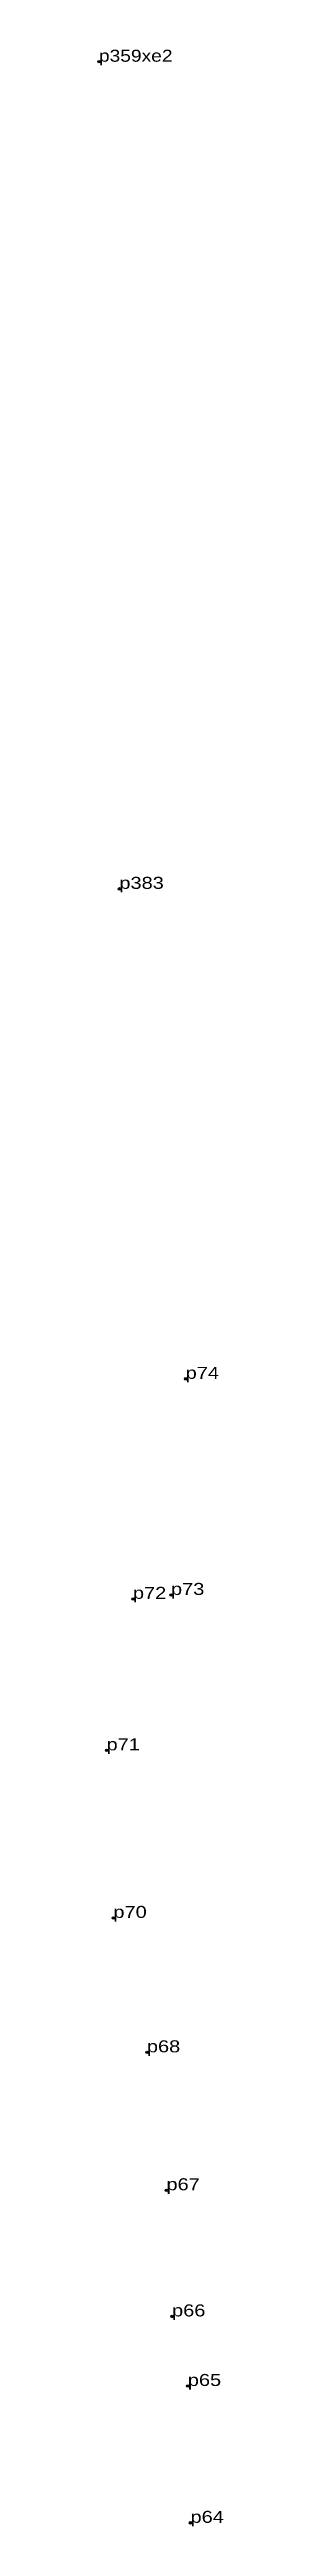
# Model space of a CAD drawing. Header units: metres. Extents: x 543607 to 546308, y 1834524 to 1839461.
# Drawn here: x 544833.5 to 544852.4, y 1838084.7 to 1838456.4 of the extents above; entities that cross this region are included whole.
import ezdxf

# ---------------------------------------------------------------- set-up
doc = ezdxf.new("R2010")
doc.units = ezdxf.units.M
doc.header["$LTSCALE"] = 0.72
doc.header["$PDMODE"] = 32
doc.header["$PDSIZE"] = 0.36
doc.layers.add('12', color=7, linetype='Continuous')
doc.layers.add('7', color=7, linetype='Continuous')

msp = doc.modelspace()

# ---------------------------------------------------------------- texts
at = {"layer": '12'}
for s, width, p in [('p359xe2', 1.2, (544833.72, 1838454.62)), ('p359xe2', 1.2, (544833.72, 1838454.62)), ('p383', 1.25, (544836.8, 1838330.49)), ('p383', 1.25, (544836.8, 1838330.49)), ('p74', 1.25, (544846.78, 1838256.96)), ('p74', 1.25, (544846.78, 1838256.96)), ('p72', 1.25, (544838.84, 1838223.94)), ('p72', 1.25, (544838.84, 1838223.94)), ('p73', 1.25, (544844.57, 1838224.53)), ('p73', 1.25, (544844.57, 1838224.53)), ('p71', 1.25, (544834.87, 1838201.21)), ('p71', 1.25, (544834.87, 1838201.21)), ('p70', 1.25, (544835.9, 1838176.06)), ('p70', 1.25, (544835.9, 1838176.06)), ('p68', 1.25, (544840.94, 1838155.89)), ('p68', 1.25, (544840.94, 1838155.89)), ('p67', 1.25, (544843.89, 1838135.19)), ('p67', 1.25, (544843.89, 1838135.19)), ('p66', 1.25, (544844.73, 1838116.26)), ('p66', 1.25, (544844.73, 1838116.26)), ('p65', 1.25, (544847.1, 1838105.82)), ('p65', 1.25, (544847.1, 1838105.82)), ('p64', 1.25, (544847.51, 1838085.28)), ('p64', 1.25, (544847.51, 1838085.28))]:
    msp.add_text(s, height=1.8, dxfattribs=dict(at, width=width)).set_placement(p)

# ---------------------------------------------------------------- linework, layer by layer
at = {"layer": '7'}
for p in [(544833.72, 1838454.62), (544836.8, 1838330.49), (544846.78, 1838256.96), (544846.78, 1838256.95), (544838.84, 1838223.94), (544844.57, 1838224.53), (544834.87, 1838201.21), (544835.9, 1838176.06), (544840.94, 1838155.89), (544843.89, 1838135.19), (544844.73, 1838116.26), (544844.73, 1838116.25), (544847.1, 1838105.82), (544847.51, 1838085.28)]:
    msp.add_point(p, dxfattribs=at)

msp.set_redraw_order([(e.dxf.handle, doc.entitydb.next_handle()) for e in msp.query("TEXT MTEXT ATTDEF DIMENSION ARC_DIMENSION")])  # texts and dimensions are drawn at this point

doc.saveas('drawing.dxf')
